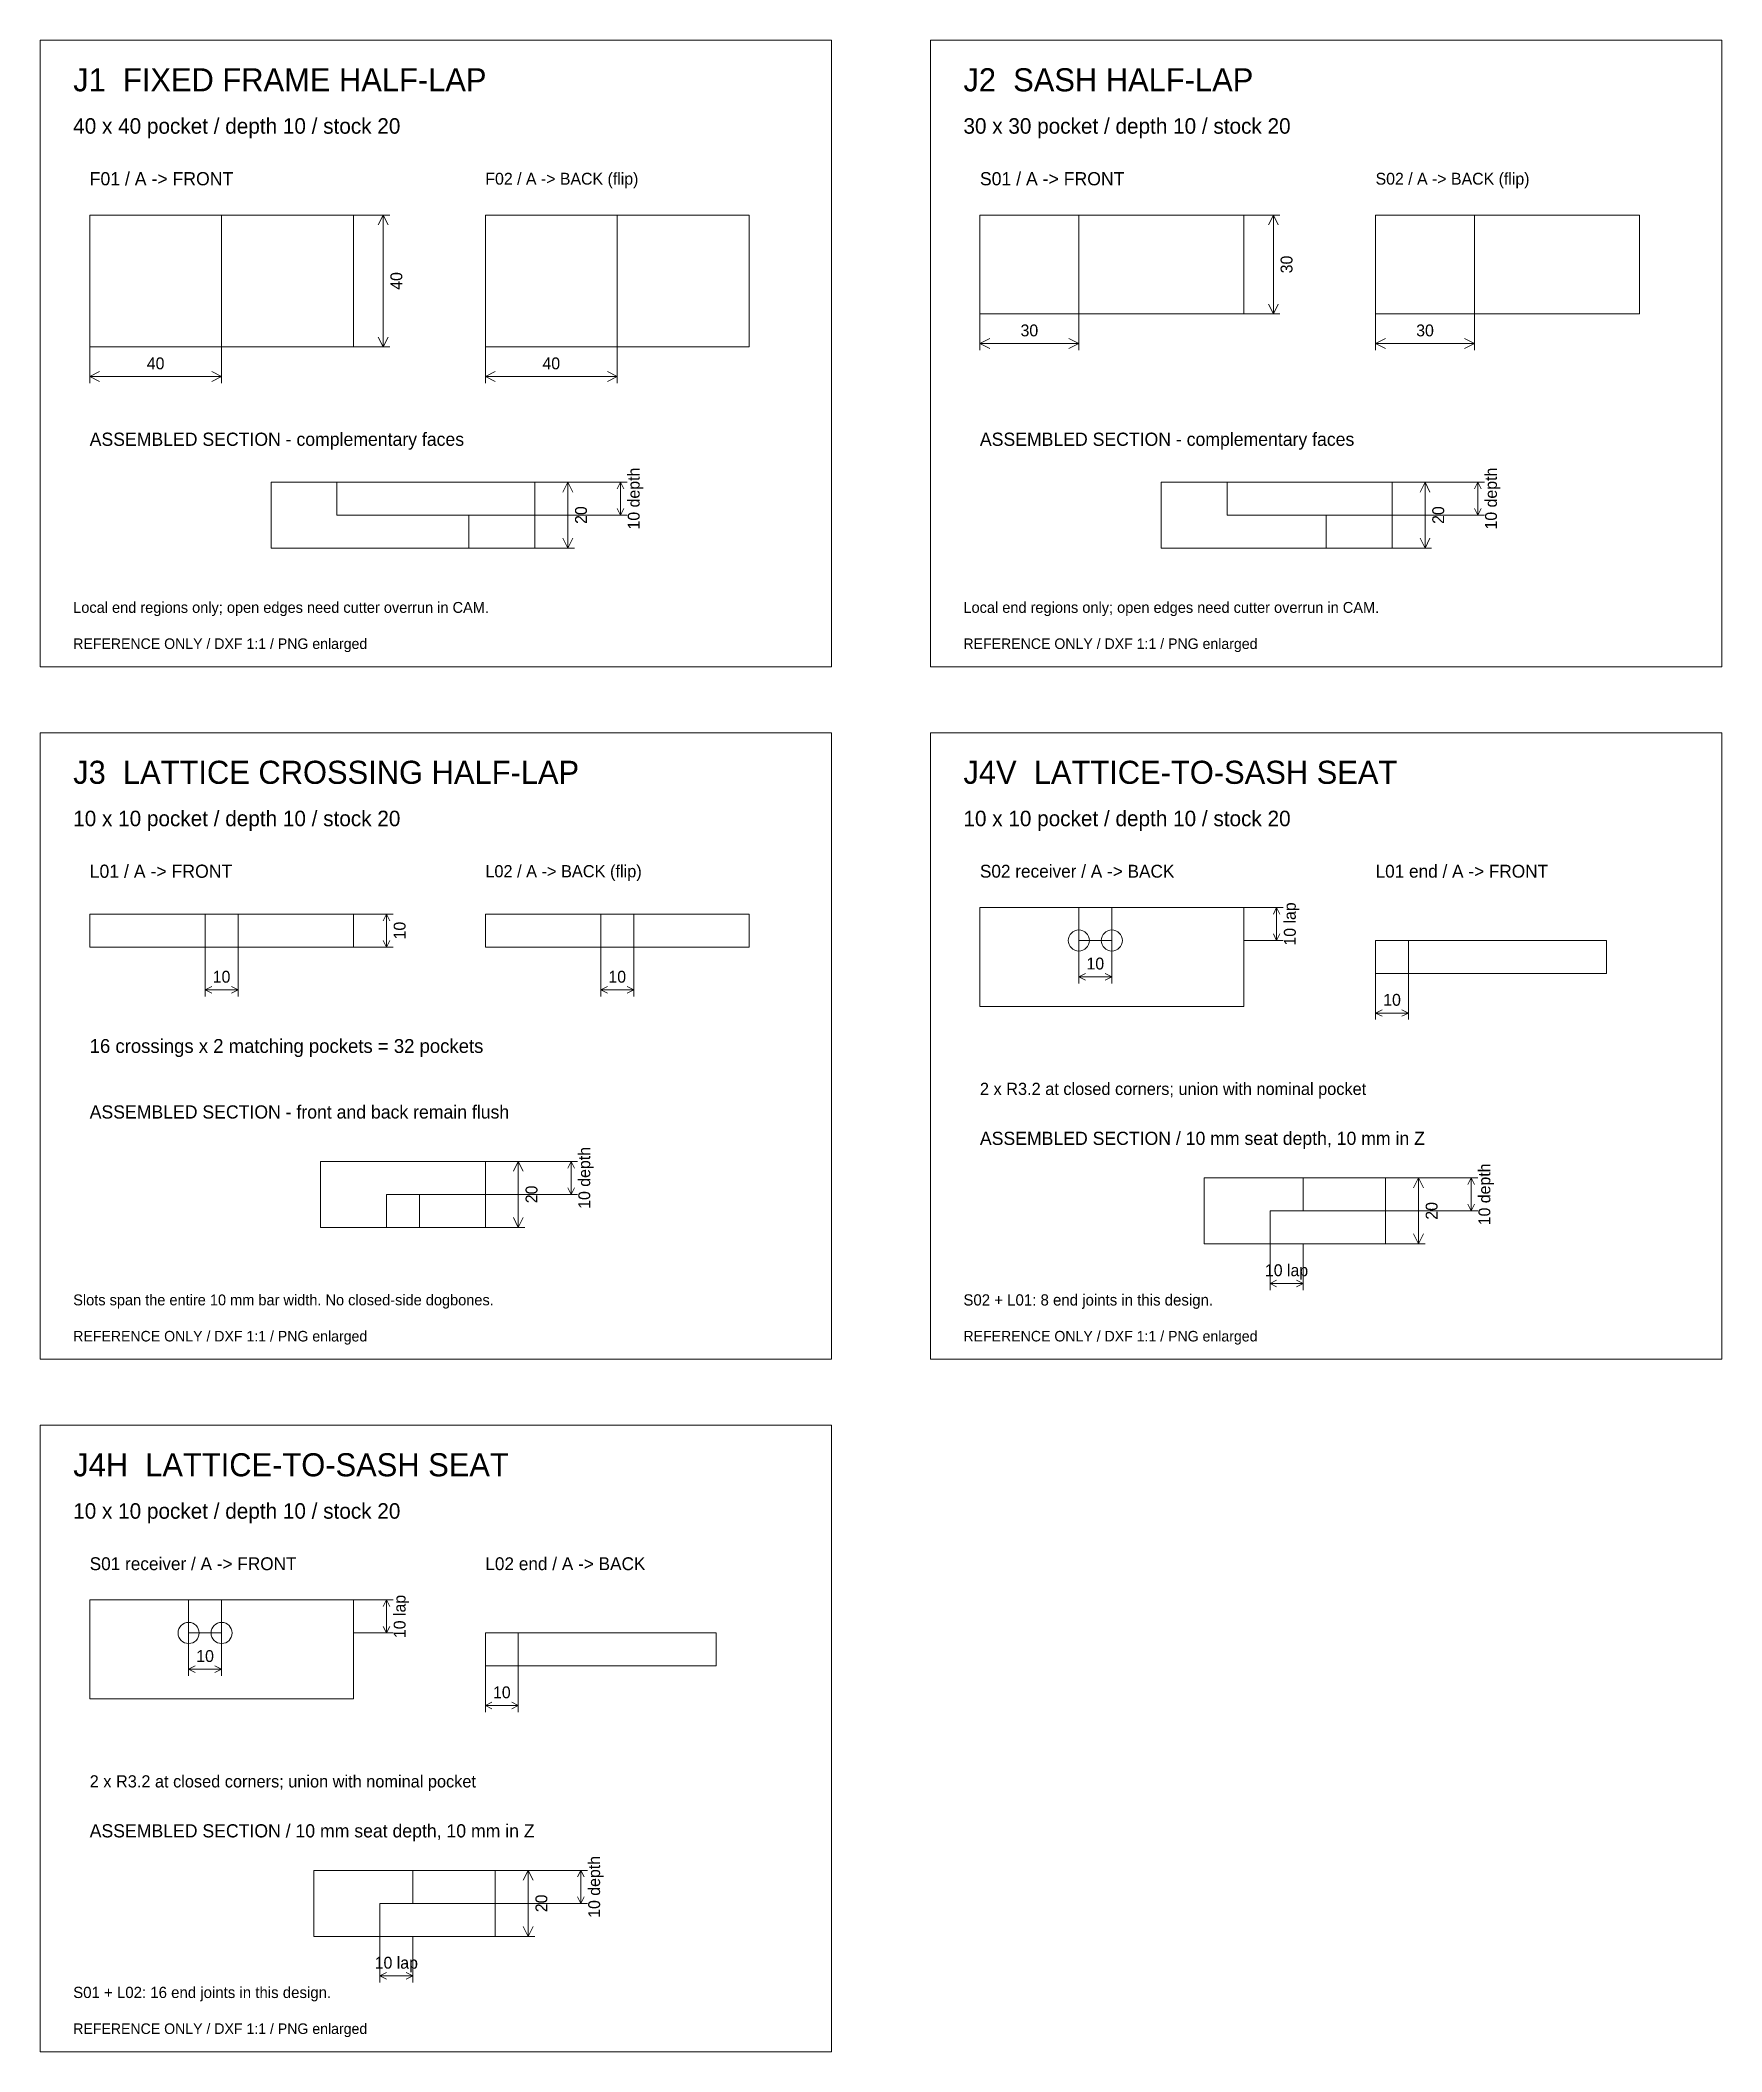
# Model space of a CAD drawing. Header units: millimetres. Extents: x -29 to 2620, y -456 to 990.
# Drawn here: x 2110 to 2620, y 100 to 710 of the extents above; entities that cross this region are included whole.
import ezdxf
from ezdxf.enums import TextEntityAlignment as Align

# ---------------------------------------------------------------- set-up
doc = ezdxf.new("R2010")
doc.units = ezdxf.units.MM
for name, color, linetype, lineweight in [('DIMENSIONS', 3, 'Continuous', 18), ('JOINT_DETAILS_REF', 8, 'Continuous', 18), ('NOTES', 7, 'Continuous', 18)]:
    doc.layers.add(name, color=color, linetype=linetype, lineweight=lineweight)

msp = doc.modelspace()

# ---------------------------------------------------------------- texts
at = {"layer": 'DIMENSIONS'}
for s, p in [('30', (2488, 642)), ('40', (2218, 637)), ('10 depth', (2290, 571)), ('10 depth', (2550, 571)), ('20', (2274, 566)), ('20', (2534, 566)), ('10 lap', (2489, 442)), ('10', (2219, 440)), ('10 depth', (2275, 365)), ('10 depth', (2548, 360)), ('20', (2259, 360)), ('20', (2532, 355)), ('10 lap', (2219, 232)), ('10 depth', (2278, 150)), ('20', (2262, 145))]:
    msp.add_text(s, height=3.6, rotation=90, dxfattribs=at).set_placement(p, align=Align.MIDDLE_CENTER)
for s, p in [('30', (2410, 622)), ('30', (2530, 622)), ('40', (2145, 612)), ('40', (2265, 612)), ('10', (2165, 426)), ('10', (2285, 426)), ('10', (2430, 430)), ('10', (2520, 419)), ('10 lap', (2488, 337)), ('10', (2160, 220)), ('10', (2250, 209)), ('10 lap', (2218, 127))]:
    msp.add_text(s, height=3.6, dxfattribs=at).set_placement(p, align=Align.MIDDLE_CENTER)
at = {"layer": 'NOTES'}
for s, height, p in [('J1  FIXED FRAME HALF-LAP', 7, (2120, 698)), ('J2  SASH HALF-LAP', 7, (2390, 698)), ('40 x 40 pocket / depth 10 / stock 20', 4.7, (2120, 684)), ('30 x 30 pocket / depth 10 / stock 20', 4.7, (2390, 684)), ('F01 / A -> FRONT', 4, (2125, 668)), ('F02 / A -> BACK (flip)', 3.6, (2245, 668)), ('S01 / A -> FRONT', 4, (2395, 668)), ('S02 / A -> BACK (flip)', 3.6, (2515, 668)), ('ASSEMBLED SECTION - complementary faces', 4, (2125, 589)), ('ASSEMBLED SECTION - complementary faces', 4, (2395, 589)), ('Local end regions only; open edges need cutter overrun in CAM.', 3.3, (2120, 538)), ('Local end regions only; open edges need cutter overrun in CAM.', 3.3, (2390, 538)), ('REFERENCE ONLY / DXF 1:1 / PNG enlarged', 3.2, (2120, 527)), ('REFERENCE ONLY / DXF 1:1 / PNG enlarged', 3.2, (2390, 527)), ('J3  LATTICE CROSSING HALF-LAP', 7, (2120, 488)), ('J4V  LATTICE-TO-SASH SEAT', 7, (2390, 488)), ('10 x 10 pocket / depth 10 / stock 20', 4.7, (2120, 474)), ('10 x 10 pocket / depth 10 / stock 20', 4.7, (2390, 474)), ('L01 / A -> FRONT', 4, (2125, 458)), ('L02 / A -> BACK (flip)', 3.7, (2245, 458)), ('S02 receiver / A -> BACK', 3.9, (2395, 458)), ('L01 end / A -> FRONT', 3.9, (2515, 458)), ('16 crossings x 2 matching pockets = 32 pockets', 4.2, (2125, 405)), ('2 x R3.2 at closed corners; union with nominal pocket', 3.7, (2395, 392)), ('ASSEMBLED SECTION - front and back remain flush', 4, (2125, 385)), ('ASSEMBLED SECTION / 10 mm seat depth, 10 mm in Z', 4, (2395, 377)), ('Slots span the entire 10 mm bar width. No closed-side dogbones.', 3.3, (2120, 328)), ('S02 + L01: 8 end joints in this design.', 3.4, (2390, 328)), ('REFERENCE ONLY / DXF 1:1 / PNG enlarged', 3.2, (2120, 317)), ('REFERENCE ONLY / DXF 1:1 / PNG enlarged', 3.2, (2390, 317)), ('J4H  LATTICE-TO-SASH SEAT', 7, (2120, 278)), ('10 x 10 pocket / depth 10 / stock 20', 4.7, (2120, 264)), ('S01 receiver / A -> FRONT', 3.9, (2125, 248)), ('L02 end / A -> BACK', 3.9, (2245, 248)), ('2 x R3.2 at closed corners; union with nominal pocket', 3.7, (2125, 182)), ('ASSEMBLED SECTION / 10 mm seat depth, 10 mm in Z', 4, (2125, 167)), ('S01 + L02: 16 end joints in this design.', 3.4, (2120, 118)), ('REFERENCE ONLY / DXF 1:1 / PNG enlarged', 3.2, (2120, 107))]:
    msp.add_text(s, height=height, dxfattribs=at).set_placement(p, align=Align.MIDDLE_LEFT)

# ---------------------------------------------------------------- linework, layer by layer
at = {"layer": 'DIMENSIONS'}
for p, q in [((2205, 657), (2216, 657)), ((2214, 657), (2212.5, 654)), ((2214, 617), (2214, 657)), ((2214, 657), (2215.5, 654)), ((2475, 657), (2486, 657)), ((2484, 657), (2482.5, 654)), ((2484, 627), (2484, 657)), ((2484, 657), (2485.5, 654)), ((2484, 627), (2482.5, 630)), ((2484, 627), (2485.5, 630)), ((2395, 627), (2395, 616)), ((2425, 627), (2425, 616)), ((2475, 627), (2486, 627)), ((2515, 627), (2515, 616)), ((2545, 627), (2545, 616)), ((2125, 617), (2125, 606)), ((2165, 617), (2165, 606)), ((2205, 617), (2216, 617)), ((2214, 617), (2212.5, 620)), ((2214, 617), (2215.5, 620)), ((2245, 617), (2245, 606)), ((2285, 617), (2285, 606)), ((2395, 618), (2398, 619.5)), ((2395, 618), (2425, 618)), ((2395, 618), (2398, 616.5)), ((2425, 618), (2422, 619.5)), ((2425, 618), (2422, 616.5)), ((2515, 618), (2518, 619.5)), ((2515, 618), (2545, 618)), ((2515, 618), (2518, 616.5)), ((2545, 618), (2542, 619.5)), ((2545, 618), (2542, 616.5)), ((2125, 608), (2128, 609.5)), ((2125, 608), (2165, 608)), ((2125, 608), (2128, 606.5)), ((2165, 608), (2162, 609.5)), ((2165, 608), (2162, 606.5)), ((2245, 608), (2248, 609.5)), ((2245, 608), (2285, 608)), ((2245, 608), (2248, 606.5)), ((2285, 608), (2282, 609.5)), ((2285, 608), (2282, 606.5)), ((2240, 576), (2288, 576)), ((2260, 576), (2272, 576)), ((2270, 576), (2268.5, 573)), ((2270, 556), (2270, 576)), ((2270, 576), (2271.5, 573)), ((2286, 576), (2285, 574)), ((2286, 566), (2286, 576)), ((2286, 576), (2287, 574)), ((2500, 576), (2548, 576)), ((2520, 576), (2532, 576)), ((2530, 576), (2528.5, 573)), ((2530, 556), (2530, 576)), ((2530, 576), (2531.5, 573)), ((2546, 576), (2545, 574)), ((2546, 566), (2546, 576)), ((2546, 576), (2547, 574)), ((2286, 566), (2285, 568)), ((2286, 566), (2287, 568)), ((2546, 566), (2545, 568)), ((2546, 566), (2547, 568)), ((2240, 566), (2288, 566)), ((2500, 566), (2548, 566)), ((2260, 556), (2272, 556)), ((2270, 556), (2268.5, 559)), ((2270, 556), (2271.5, 559)), ((2520, 556), (2532, 556)), ((2530, 556), (2528.5, 559)), ((2530, 556), (2531.5, 559)), ((2475, 447), (2487, 447)), ((2485, 447), (2484, 445)), ((2485, 437), (2485, 447)), ((2485, 447), (2486, 445)), ((2205, 445), (2217, 445)), ((2215, 445), (2214, 443)), ((2215, 435), (2215, 445)), ((2215, 445), (2216, 443)), ((2160, 435), (2160, 420)), ((2170, 435), (2170, 420)), ((2205, 435), (2217, 435)), ((2215, 435), (2214, 437)), ((2215, 435), (2216, 437)), ((2280, 435), (2280, 420)), ((2290, 435), (2290, 420)), ((2425, 437), (2425, 424)), ((2435, 437), (2435, 424)), ((2475, 437), (2487, 437)), ((2485, 437), (2484, 439)), ((2485, 437), (2486, 439)), ((2425, 426), (2427, 427)), ((2435, 426), (2433, 427)), ((2515, 427), (2515, 413)), ((2525, 427), (2525, 413)), ((2160, 422), (2162, 423)), ((2160, 422), (2170, 422)), ((2160, 422), (2162, 421)), ((2170, 422), (2168, 423)), ((2170, 422), (2168, 421)), ((2280, 422), (2282, 423)), ((2280, 422), (2290, 422)), ((2280, 422), (2282, 421)), ((2290, 422), (2288, 423)), ((2290, 422), (2288, 421)), ((2425, 426), (2435, 426)), ((2425, 426), (2427, 425)), ((2435, 426), (2433, 425)), ((2515, 415), (2517, 416)), ((2515, 415), (2525, 415)), ((2515, 415), (2517, 414)), ((2525, 415), (2523, 416)), ((2525, 415), (2523, 414)), ((2225, 370), (2273, 370)), ((2245, 370), (2257, 370)), ((2255, 370), (2253.5, 367)), ((2255, 350), (2255, 370)), ((2255, 370), (2256.5, 367)), ((2271, 370), (2270, 368)), ((2271, 360), (2271, 370)), ((2271, 370), (2272, 368)), ((2225, 360), (2273, 360)), ((2271, 360), (2270, 362)), ((2271, 360), (2272, 362)), ((2493, 365), (2546, 365)), ((2518, 365), (2530, 365)), ((2528, 365), (2526.5, 362)), ((2528, 345), (2528, 365)), ((2528, 365), (2529.5, 362)), ((2544, 365), (2543, 363)), ((2544, 355), (2544, 365)), ((2544, 365), (2545, 363)), ((2493, 355), (2546, 355)), ((2544, 355), (2543, 357)), ((2544, 355), (2545, 357)), ((2245, 350), (2257, 350)), ((2255, 350), (2253.5, 353)), ((2255, 350), (2256.5, 353)), ((2528, 345), (2526.5, 348)), ((2528, 345), (2529.5, 348)), ((2483, 345), (2483, 331)), ((2493, 345), (2493, 331)), ((2518, 345), (2530, 345)), ((2483, 333), (2485, 334)), ((2483, 333), (2493, 333)), ((2483, 333), (2485, 332)), ((2493, 333), (2491, 334)), ((2493, 333), (2491, 332)), ((2205, 237), (2217, 237)), ((2215, 237), (2214, 235)), ((2215, 227), (2215, 237)), ((2215, 237), (2216, 235)), ((2155, 227), (2155, 214)), ((2165, 227), (2165, 214)), ((2205, 227), (2217, 227)), ((2215, 227), (2214, 229)), ((2215, 227), (2216, 229)), ((2155, 216), (2157, 217)), ((2155, 216), (2165, 216)), ((2155, 216), (2157, 215)), ((2165, 216), (2163, 217)), ((2165, 216), (2163, 215)), ((2245, 217), (2245, 203)), ((2255, 217), (2255, 203)), ((2245, 205), (2247, 206)), ((2245, 205), (2255, 205)), ((2245, 205), (2247, 204)), ((2255, 205), (2253, 206)), ((2255, 205), (2253, 204)), ((2223, 155), (2276, 155)), ((2248, 155), (2260, 155)), ((2258, 155), (2256.5, 152)), ((2258, 135), (2258, 155)), ((2258, 155), (2259.5, 152)), ((2274, 155), (2273, 153)), ((2274, 145), (2274, 155)), ((2274, 155), (2275, 153)), ((2274, 145), (2273, 147)), ((2274, 145), (2275, 147)), ((2223, 145), (2276, 145)), ((2213, 135), (2213, 121)), ((2223, 135), (2223, 121)), ((2248, 135), (2260, 135)), ((2258, 135), (2256.5, 138)), ((2258, 135), (2259.5, 138)), ((2213, 123), (2215, 124)), ((2213, 123), (2223, 123)), ((2213, 123), (2215, 122)), ((2223, 123), (2221, 124)), ((2223, 123), (2221, 122))]:
    msp.add_line(p, q, dxfattribs=at)
at = {"layer": 'JOINT_DETAILS_REF'}
for points in [[(2125, 617), (2205, 617), (2205, 657), (2125, 657)], [(2125, 617), (2165, 617), (2165, 657), (2125, 657)], [(2245, 617), (2325, 617), (2325, 657), (2245, 657)], [(2245, 617), (2285, 617), (2285, 657), (2245, 657)], [(2395, 627), (2475, 627), (2475, 657), (2395, 657)], [(2395, 627), (2425, 627), (2425, 657), (2395, 657)], [(2515, 627), (2595, 627), (2595, 657), (2515, 657)], [(2515, 627), (2545, 627), (2545, 657), (2515, 657)], [(2180, 556), (2240, 556), (2240, 566), (2200, 566), (2200, 576), (2180, 576)], [(2200, 566), (2240, 566), (2240, 556), (2260, 556), (2260, 576), (2200, 576)], [(2450, 556), (2500, 556), (2500, 566), (2470, 566), (2470, 576), (2450, 576)], [(2470, 566), (2500, 566), (2500, 556), (2520, 556), (2520, 576), (2470, 576)], [(2395, 417), (2475, 417), (2475, 447), (2395, 447)], [(2425, 437), (2435, 437), (2435, 447), (2425, 447)], [(2125, 435), (2205, 435), (2205, 445), (2125, 445)], [(2160, 435), (2170, 435), (2170, 445), (2160, 445)], [(2245, 435), (2325, 435), (2325, 445), (2245, 445)], [(2280, 435), (2290, 435), (2290, 445), (2280, 445)], [(2515, 427), (2585, 427), (2585, 437), (2515, 437)], [(2515, 427), (2525, 427), (2525, 437), (2515, 437)], [(2195, 350), (2215, 350), (2215, 360), (2225, 360), (2225, 350), (2245, 350), (2245, 370), (2195, 370)], [(2215, 350), (2225, 350), (2225, 360), (2215, 360)], [(2463, 345), (2483, 345), (2483, 355), (2493, 355), (2493, 365), (2463, 365)], [(2483, 345), (2518, 345), (2518, 365), (2493, 365), (2493, 355), (2483, 355)], [(2125, 207), (2205, 207), (2205, 237), (2125, 237)], [(2155, 227), (2165, 227), (2165, 237), (2155, 237)], [(2245, 217), (2315, 217), (2315, 227), (2245, 227)], [(2245, 217), (2255, 217), (2255, 227), (2245, 227)], [(2193, 135), (2213, 135), (2213, 145), (2223, 145), (2223, 155), (2193, 155)], [(2213, 135), (2248, 135), (2248, 155), (2223, 155), (2223, 145), (2213, 145)]]:
    msp.add_lwpolyline(points, close=True, dxfattribs=at)
for points in [[(2428.2, 437, 1), (2421.8, 437, 1)], [(2438.2, 437, 1), (2431.8, 437, 1)], [(2158.2, 227, 1), (2151.8, 227, 1)], [(2168.2, 227, 1), (2161.8, 227, 1)]]:
    msp.add_lwpolyline(points, format="xyb", close=True, dxfattribs=at)
at = {"layer": 'NOTES'}
for points in [[(2110, 520), (2350, 520), (2350, 710), (2110, 710)], [(2380, 520), (2620, 520), (2620, 710), (2380, 710)], [(2110, 310), (2350, 310), (2350, 500), (2110, 500)], [(2380, 310), (2620, 310), (2620, 500), (2380, 500)], [(2110, 100), (2350, 100), (2350, 290), (2110, 290)]]:
    msp.add_lwpolyline(points, close=True, dxfattribs=at)

msp.set_redraw_order([(e.dxf.handle, doc.entitydb.next_handle()) for e in msp.query("TEXT MTEXT ATTDEF DIMENSION ARC_DIMENSION")])  # texts and dimensions are drawn at this point

doc.saveas('drawing.dxf')
